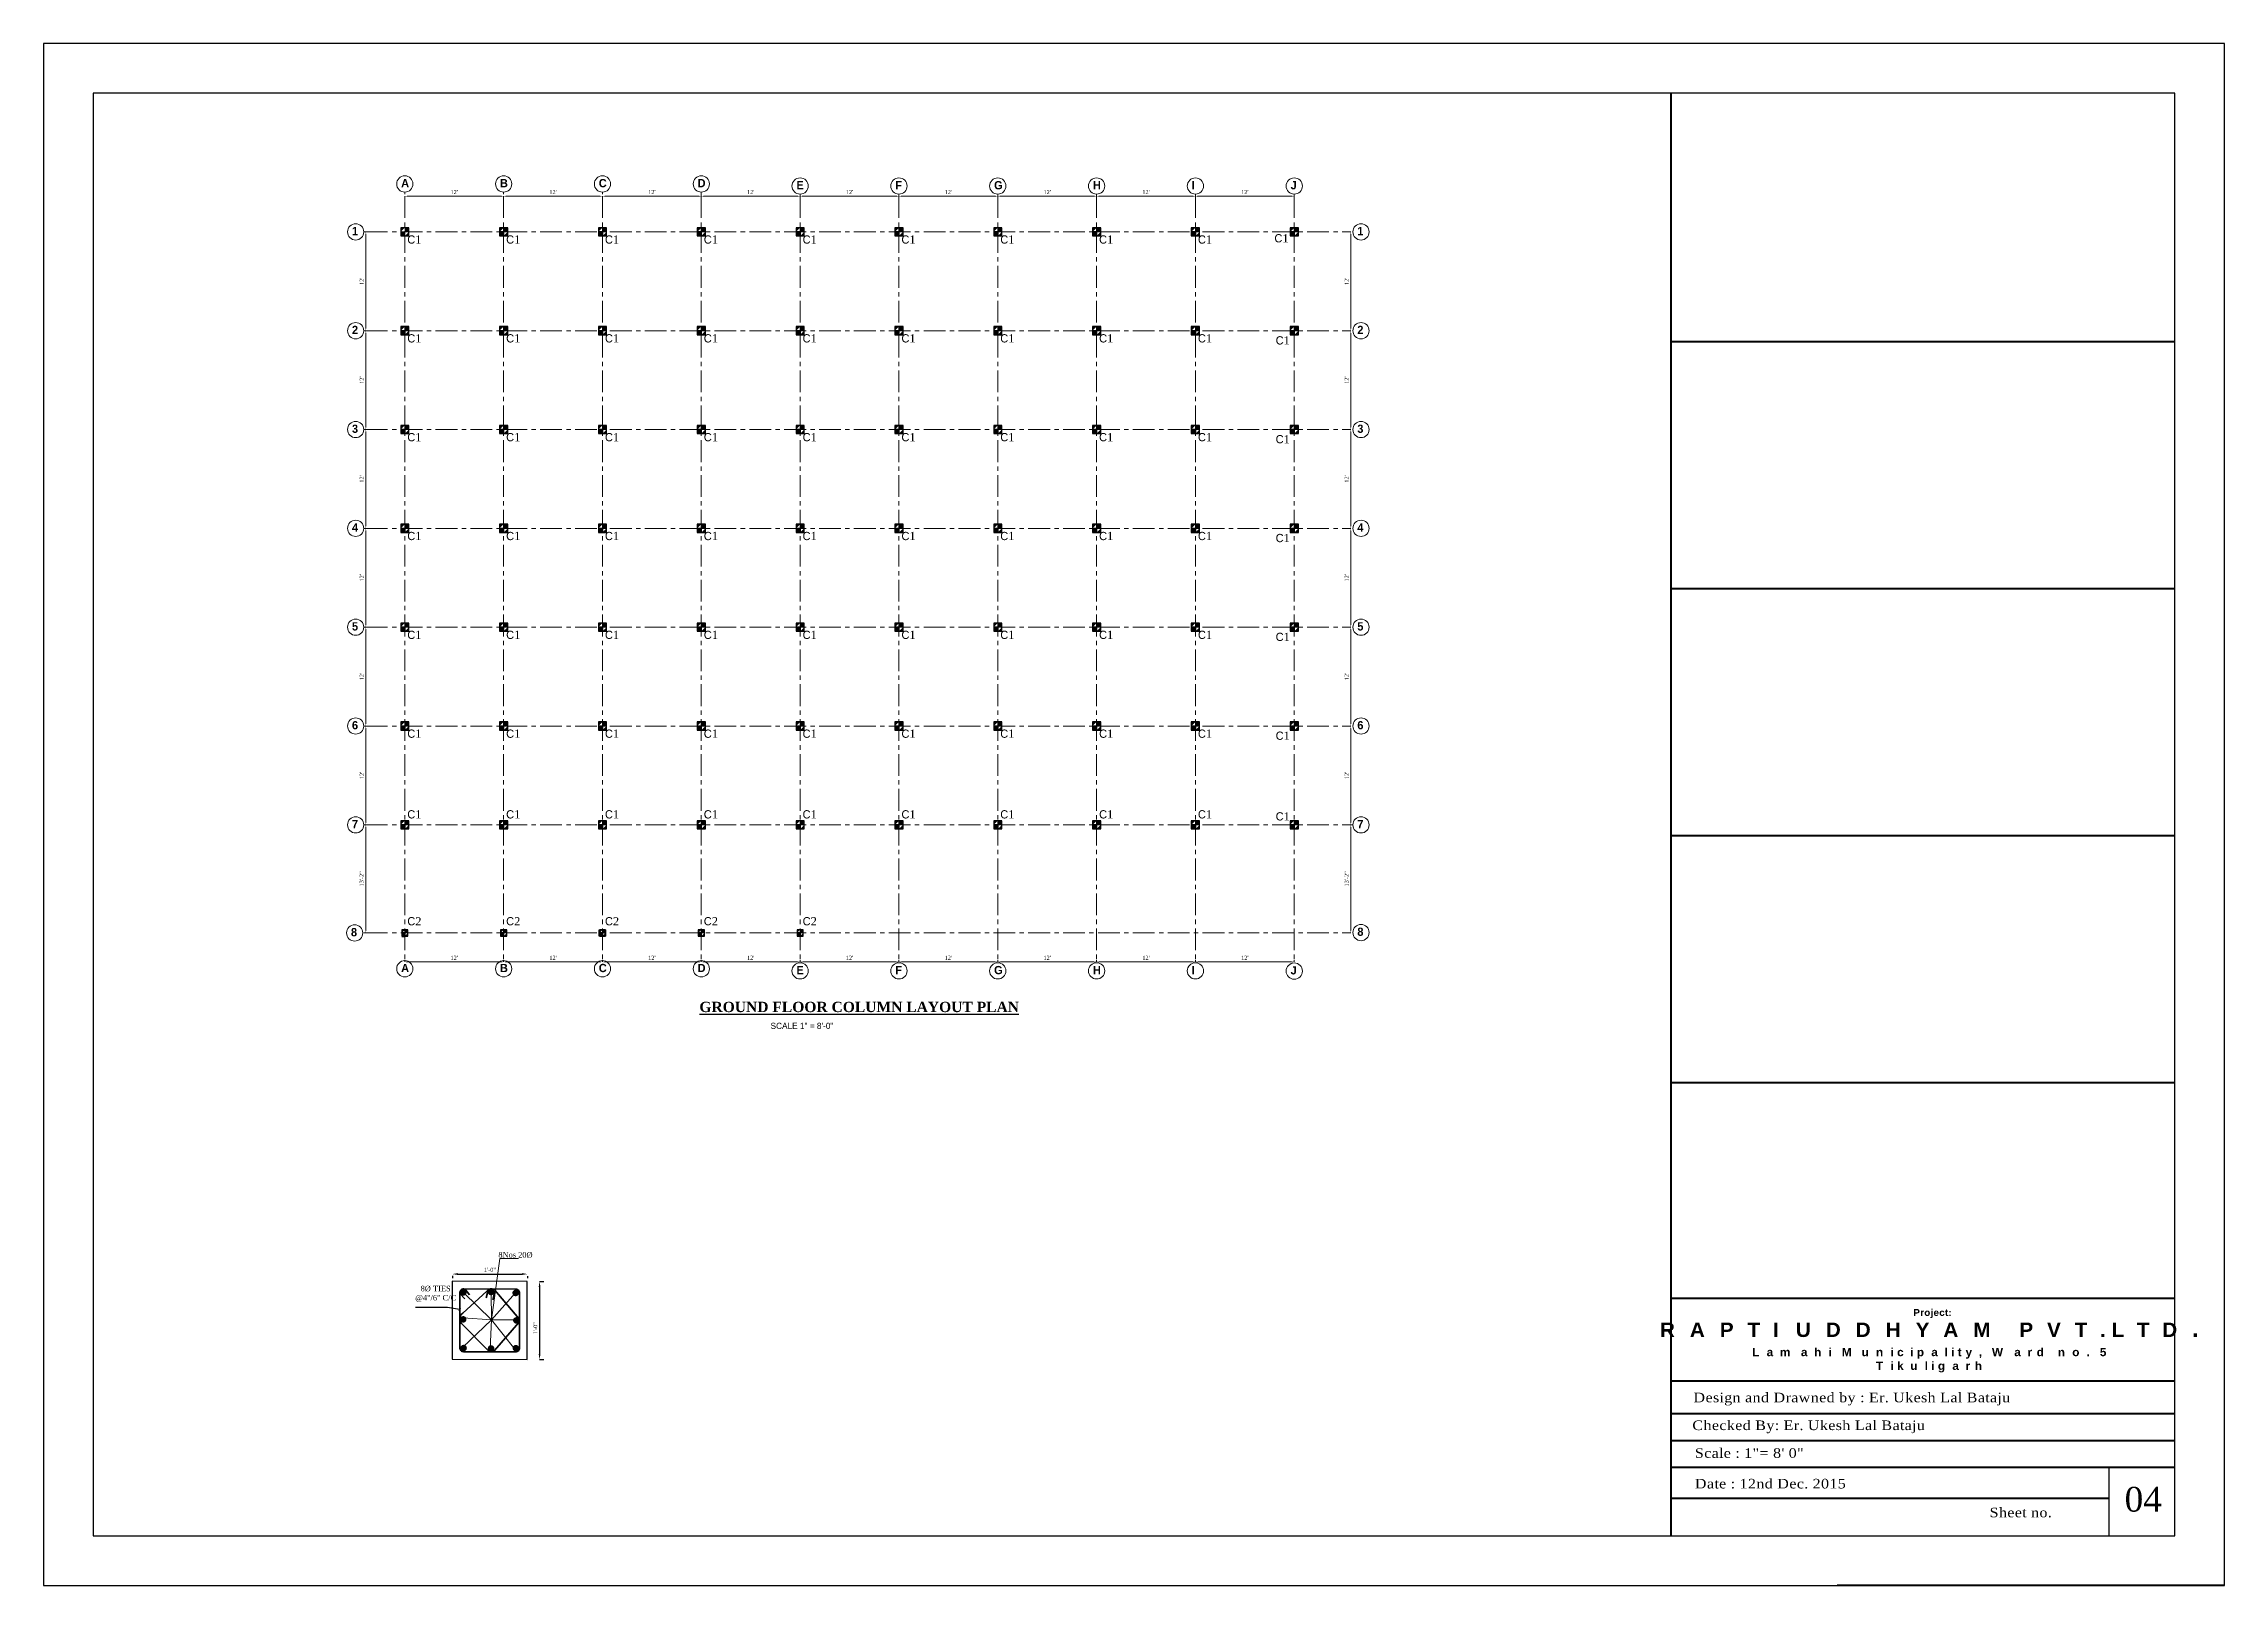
# Model space of a CAD drawing. Extents: x -2338379 to 930990, y -818978 to 106940.
# Drawn here: x 390906 to 394083, y -205212 to -202966 of the extents above; entities that cross this region are included whole.
import ezdxf

# ---------------------------------------------------------------- set-up
doc = ezdxf.new("R2010")
doc.units = 0
doc.header["$MEASUREMENT"] = 0
doc.header["$PDMODE"] = 34
doc.linetypes.add('CENTER', pattern=[50.8, 31.75, -6.35, 6.35, -6.35])
doc.layers.get('0').update_dxf_attribs({"linetype": 'CONTINUOUS', "lineweight": 30})
doc.layers.get('DEFPOINTS').update_dxf_attribs({"linetype": 'CONTINUOUS'})
for name, color, linetype, lineweight in [('Center', 11, 'CENTER', 15), ('DIM', 6, 'CONTINUOUS', 20), ('Dimension', 35, 'CONTINUOUS', 9), ('Door', 5, 'CONTINUOUS', 5), ('ope', 1, 'CONTINUOUS', 20), ('Outline', 4, 'CONTINUOUS', 9), ('rcc', 252, 'CONTINUOUS', 30), ('REIN FORCE BAR', 91, 'CONTINUOUS', 35), ('stair', 4, 'CONTINUOUS', 18), ('TEXT', 7, 'CONTINUOUS', 30), ('Text (Data)', 1, 'CONTINUOUS', 13), ('WALL', 1, 'CONTINUOUS', 40)]:
    doc.layers.add(name, color=color, linetype=linetype, lineweight=lineweight)
doc.layers.add('pillar12', color=7, linetype='CONTINUOUS')
doc.styles.get("Standard").update_dxf_attribs({"font": 'times.ttf', "height": 6})
doc.styles.add('STYLUSBT', font='stylu.ttf', dxfattribs={"height": 9})
doc.dimstyles.get("Standard").update_dxf_attribs({"dimscale": 0.5, "dimtxt": 12, "dimasz": 4, "dimexe": 6, "dimexo": 6, "dimgap": 3, "dimtad": 1, "dimdec": 1, "dimzin": 11, "dimdsep": 46, "dimlunit": 4, "dimtxsty": 'Standard', "dimblk1": 'ARCHTICK', "dimblk2": 'ARCHTICK', "dimsah": 1, "dimcen": 2.5, "dimdle": 6, "dimclrd": 6, "dimclre": 6, "dimclrt": 7, "dimazin": 0, "dimtfac": 1, "dimtdec": 1, "dimtix": 1, "dimtmove": 1, "dimatfit": 3, "dimldrblk": 'ARCHTICK', "dimfxl": 1, "dimtolj": 1, "dimtzin": 0, "dimarcsym": 0})
doc.dimstyles.new('Standard$0', dxfattribs={"dimtxt": 6, "dimasz": 4, "dimexe": 3, "dimexo": 6, "dimgap": 3, "dimtad": 1, "dimdec": 1, "dimzin": 0, "dimdsep": 46, "dimlunit": 4, "dimtxsty": 'Standard', "dimcen": 0.09, "dimclrd": 6, "dimclre": 6, "dimclrt": 7, "dimadec": 0, "dimazin": 0, "dimtfac": 1, "dimtdec": 1, "dimtix": 1, "dimtofl": 0, "dimtmove": 1, "dimatfit": 3, "dimfxl": 1, "dimtolj": 1, "dimtzin": 0, "dimlwd": 18, "dimlwe": 18, "dimarcsym": 0})

msp = doc.modelspace()

# ---------------------------------------------------------------- texts
for s, insert, char_height, width, attachment_point in [('\\pi-24,l24,t24;{\\fArial Black|b1|i0|c0|p34;\\W0.9;\\T1.05;Project:\\P\\H2.1x;\\T2;RAPTI UDDHYAM PVT.LTD\\H1.143x;.\\H0.5208x;\\O\\P\\H0.9599x;\\oLamahi Municipality, Ward no. 5\\PTikuligarh}', (393658.08, -204809.78), 10, 762.9723, 2), ('\\pi-42,l42,t42;{\\W1.1;\\T1.05;Design and Drawned by : Er. Ukesh Lal Bataju}', (393309.63, -204931.65), 14, 478.4843, 1), ('\\pi-42,l42,t42;{\\W1.1;\\T1.05;Checked By: Er. Ukesh Lal Bataju}', (393308.07, -204972.1), 14, 478.4843, 1), ('\\pi-42,l42,t42;{\\W1.1;\\T1.05;Scale : 1"= 8\' 0"}', (393311.69, -205012.57), 14, 478.4843, 1), ('\\pi-42,l42,t42;{\\W1.1;\\T1.05;Date : 12nd Dec. 2015}', (393311.69, -205057.16), 14, 478.4843, 1), ('\\pi-42,l42,t42;{\\W1.1;\\T1.05;Sheet no.}', (393741.19, -205099.19), 14, 478.4843, 1)]:
    msp.add_mtext(s, dxfattribs=dict(insert=insert, char_height=char_height, width=width, attachment_point=attachment_point))
at = {"layer": 'TEXT', "attachment_point": 1}
for s, insert, char_height, width in [('{\\fCentury Gothic|b1|i0|c0|p34;A}', (391426.55, -203163.29), 12, 451.5), ('{\\fCentury Gothic|b1|i0|c0|p34;B}', (391570.55, -203163.29), 12, 451.5), ('{\\fCentury Gothic|b1|i0|c0|p34;C}', (391714.55, -203163.29), 12, 451.5), ('{\\fCentury Gothic|b1|i0|c0|p34;D}', (391858.55, -203163.29), 12, 451.5), ('{\\fCentury Gothic|b1|i0|c0|p34;E}', (392002.55, -203166.29), 12, 451.5), ('{\\fCentury Gothic|b1|i0|c0|p34;F}', (392146.55, -203166.29), 12, 451.5), ('{\\fCentury Gothic|b1|i0|c0|p34;G}', (392290.55, -203166.29), 12, 451.5), ('{\\fCentury Gothic|b1|i0|c0|p34;H}', (392434.55, -203166.29), 12, 451.5), ('{\\fCentury Gothic|b1|i0|c0|p34;I}', (392578.55, -203166.29), 12, 451.5), ('{\\fCentury Gothic|b1|i0|c0|p34;J}', (392722.55, -203166.29), 12, 451.5), ('{\\fCentury Gothic|b1|i0|c0|p34;1}', (391354.92, -203233.11), 12, 451.5), ('{\\fCentury Gothic|b1|i0|c0|p34;1}', (392819.81, -203233.11), 12, 451.5), ('{\\fCentury Gothic|b0|i0|c0|p34;C}1', (391435.57, -203245.42), 12, 22.0563), ('{\\fCentury Gothic|b0|i0|c0|p34;C}1', (391579.57, -203245.42), 12, 22.0563), ('{\\fCentury Gothic|b0|i0|c0|p34;C}1', (391723.57, -203245.42), 12, 22.0563), ('{\\fCentury Gothic|b0|i0|c0|p34;C}1', (391867.57, -203245.42), 12, 22.0563), ('{\\fCentury Gothic|b0|i0|c0|p34;C}1', (392011.57, -203245.42), 12, 22.0563), ('{\\fCentury Gothic|b0|i0|c0|p34;C}1', (392155.57, -203245.42), 12, 22.0563), ('{\\fCentury Gothic|b0|i0|c0|p34;C}1', (392299.57, -203245.42), 12, 22.0563), ('{\\fCentury Gothic|b0|i0|c0|p34;C}1', (392443.57, -203245.42), 12, 22.0563), ('{\\fCentury Gothic|b0|i0|c0|p34;C}1', (392587.57, -203245.42), 12, 22.0563), ('{\\fCentury Gothic|b0|i0|c0|p34;C}1', (392699.03, -203243.63), 12, 22.0563), ('{\\fCentury Gothic|b1|i0|c0|p34;2}', (391354.92, -203377.11), 12, 451.5), ('{\\fCentury Gothic|b0|i0|c0|p34;C}1', (391435.57, -203389.42), 12, 22.0563), ('{\\fCentury Gothic|b0|i0|c0|p34;C}1', (391579.57, -203389.42), 12, 22.0563), ('{\\fCentury Gothic|b0|i0|c0|p34;C}1', (391723.57, -203389.42), 12, 22.0563), ('{\\fCentury Gothic|b0|i0|c0|p34;C}1', (391867.57, -203389.42), 12, 22.0563), ('{\\fCentury Gothic|b0|i0|c0|p34;C}1', (392011.57, -203389.42), 12, 22.0563), ('{\\fCentury Gothic|b0|i0|c0|p34;C}1', (392155.57, -203389.42), 12, 22.0563), ('{\\fCentury Gothic|b0|i0|c0|p34;C}1', (392299.57, -203389.42), 12, 22.0563), ('{\\fCentury Gothic|b0|i0|c0|p34;C}1', (392443.57, -203389.42), 12, 22.0563), ('{\\fCentury Gothic|b0|i0|c0|p34;C}1', (392587.57, -203389.42), 12, 22.0563), ('{\\fCentury Gothic|b0|i0|c0|p34;C}1', (392700.87, -203392.36), 12, 22.0563), ('{\\fCentury Gothic|b1|i0|c0|p34;2}', (392819.81, -203377.11), 12, 451.5), ('{\\fCentury Gothic|b1|i0|c0|p34;3}', (391354.92, -203521.11), 12, 451.5), ('{\\fCentury Gothic|b1|i0|c0|p34;3}', (392819.81, -203521.11), 12, 451.5), ('{\\fCentury Gothic|b0|i0|c0|p34;C}1', (391435.57, -203533.42), 12, 22.0563), ('{\\fCentury Gothic|b0|i0|c0|p34;C}1', (391579.57, -203533.42), 12, 22.0563), ('{\\fCentury Gothic|b0|i0|c0|p34;C}1', (391723.57, -203533.42), 12, 22.0563), ('{\\fCentury Gothic|b0|i0|c0|p34;C}1', (391867.57, -203533.42), 12, 22.0563), ('{\\fCentury Gothic|b0|i0|c0|p34;C}1', (392011.57, -203533.42), 12, 22.0563), ('{\\fCentury Gothic|b0|i0|c0|p34;C}1', (392155.57, -203533.42), 12, 22.0563), ('{\\fCentury Gothic|b0|i0|c0|p34;C}1', (392299.57, -203533.42), 12, 22.0563), ('{\\fCentury Gothic|b0|i0|c0|p34;C}1', (392443.57, -203533.42), 12, 22.0563), ('{\\fCentury Gothic|b0|i0|c0|p34;C}1', (392587.57, -203533.42), 12, 22.0563), ('{\\fCentury Gothic|b0|i0|c0|p34;C}1', (392700.87, -203536.36), 12, 22.0563), ('{\\fCentury Gothic|b1|i0|c0|p34;4}', (391354.92, -203665.11), 12, 451.5), ('{\\fCentury Gothic|b0|i0|c0|p34;C}1', (391435.57, -203677.42), 12, 22.0563), ('{\\fCentury Gothic|b0|i0|c0|p34;C}1', (391579.57, -203677.42), 12, 22.0563), ('{\\fCentury Gothic|b0|i0|c0|p34;C}1', (391723.57, -203677.42), 12, 22.0563), ('{\\fCentury Gothic|b0|i0|c0|p34;C}1', (391867.57, -203677.42), 12, 22.0563), ('{\\fCentury Gothic|b0|i0|c0|p34;C}1', (392011.57, -203677.42), 12, 22.0563), ('{\\fCentury Gothic|b0|i0|c0|p34;C}1', (392155.57, -203677.42), 12, 22.0563), ('{\\fCentury Gothic|b0|i0|c0|p34;C}1', (392299.57, -203677.42), 12, 22.0563), ('{\\fCentury Gothic|b0|i0|c0|p34;C}1', (392443.57, -203677.42), 12, 22.0563), ('{\\fCentury Gothic|b0|i0|c0|p34;C}1', (392587.57, -203677.42), 12, 22.0563), ('{\\fCentury Gothic|b0|i0|c0|p34;C}1', (392700.87, -203680.36), 12, 22.0563), ('{\\fCentury Gothic|b1|i0|c0|p34;4}', (392819.81, -203665.11), 12, 451.5), ('{\\fCentury Gothic|b1|i0|c0|p34;5}', (391354.92, -203809.11), 12, 451.5), ('{\\fCentury Gothic|b1|i0|c0|p34;5}', (392819.81, -203809.11), 12, 451.5), ('{\\fCentury Gothic|b0|i0|c0|p34;C}1', (391435.57, -203821.42), 12, 22.0563), ('{\\fCentury Gothic|b0|i0|c0|p34;C}1', (391579.57, -203821.42), 12, 22.0563), ('{\\fCentury Gothic|b0|i0|c0|p34;C}1', (391723.57, -203821.42), 12, 22.0563), ('{\\fCentury Gothic|b0|i0|c0|p34;C}1', (391867.57, -203821.42), 12, 22.0563), ('{\\fCentury Gothic|b0|i0|c0|p34;C}1', (392011.57, -203821.42), 12, 22.0563), ('{\\fCentury Gothic|b0|i0|c0|p34;C}1', (392155.57, -203821.42), 12, 22.0563), ('{\\fCentury Gothic|b0|i0|c0|p34;C}1', (392299.57, -203821.42), 12, 22.0563), ('{\\fCentury Gothic|b0|i0|c0|p34;C}1', (392443.57, -203821.42), 12, 22.0563), ('{\\fCentury Gothic|b0|i0|c0|p34;C}1', (392587.57, -203821.42), 12, 22.0563), ('{\\fCentury Gothic|b0|i0|c0|p34;C}1', (392700.87, -203824.36), 12, 22.0563), ('{\\fCentury Gothic|b1|i0|c0|p34;6}', (391354.92, -203953.11), 12, 451.5), ('{\\fCentury Gothic|b0|i0|c0|p34;C}1', (391435.57, -203965.42), 12, 22.0563), ('{\\fCentury Gothic|b0|i0|c0|p34;C}1', (391579.57, -203965.42), 12, 22.0563), ('{\\fCentury Gothic|b0|i0|c0|p34;C}1', (391723.57, -203965.42), 12, 22.0563), ('{\\fCentury Gothic|b0|i0|c0|p34;C}1', (391867.57, -203965.42), 12, 22.0563), ('{\\fCentury Gothic|b0|i0|c0|p34;C}1', (392011.57, -203965.42), 12, 22.0563), ('{\\fCentury Gothic|b0|i0|c0|p34;C}1', (392155.57, -203965.42), 12, 22.0563), ('{\\fCentury Gothic|b0|i0|c0|p34;C}1', (392299.57, -203965.42), 12, 22.0563), ('{\\fCentury Gothic|b0|i0|c0|p34;C}1', (392443.57, -203965.42), 12, 22.0563), ('{\\fCentury Gothic|b0|i0|c0|p34;C}1', (392587.57, -203965.42), 12, 22.0563), ('{\\fCentury Gothic|b0|i0|c0|p34;C}1', (392700.87, -203968.36), 12, 22.0563), ('{\\fCentury Gothic|b1|i0|c0|p34;6}', (392819.81, -203953.11), 12, 451.5), ('{\\fCentury Gothic|b1|i0|c0|p34;7}', (391354.92, -204097.11), 12, 451.5), ('{\\fCentury Gothic|b0|i0|c0|p34;C}1', (391435.57, -204082.96), 12, 22.0563), ('{\\fCentury Gothic|b0|i0|c0|p34;C}1', (391579.57, -204082.96), 12, 22.0563), ('{\\fCentury Gothic|b0|i0|c0|p34;C}1', (391723.57, -204082.96), 12, 22.0563), ('{\\fCentury Gothic|b0|i0|c0|p34;C}1', (391867.57, -204082.96), 12, 22.0563), ('{\\fCentury Gothic|b0|i0|c0|p34;C}1', (392011.57, -204082.96), 12, 22.0563), ('{\\fCentury Gothic|b0|i0|c0|p34;C}1', (392155.57, -204082.96), 12, 22.0563), ('{\\fCentury Gothic|b0|i0|c0|p34;C}1', (392299.57, -204082.96), 12, 22.0563), ('{\\fCentury Gothic|b0|i0|c0|p34;C}1', (392443.57, -204082.96), 12, 22.0563), ('{\\fCentury Gothic|b0|i0|c0|p34;C}1', (392587.57, -204082.96), 12, 22.0563), ('{\\fCentury Gothic|b0|i0|c0|p34;C}1', (392700.87, -204085.9), 12, 22.0563), ('{\\fCentury Gothic|b1|i0|c0|p34;7}', (392819.81, -204097.11), 12, 451.5), ('{\\fCentury Gothic|b1|i0|c0|p34;8}', (391353.42, -204254.61), 12, 451.5), ('{\\fCentury Gothic|b0|i0|c0|p34;C}2', (391435.57, -204238.7), 12, 22.0563), ('{\\fCentury Gothic|b0|i0|c0|p34;C}2', (391579.57, -204238.7), 12, 22.0563), ('{\\fCentury Gothic|b0|i0|c0|p34;C}2', (391723.57, -204238.7), 12, 22.0563), ('{\\fCentury Gothic|b0|i0|c0|p34;C}2', (391867.57, -204238.7), 12, 22.0563), ('{\\fCentury Gothic|b0|i0|c0|p34;C}2', (392011.65, -204238.7), 12, 22.0563), ('{\\fCentury Gothic|b1|i0|c0|p34;8}', (392819.81, -204254.03), 12, 451.5), ('{\\fCentury Gothic|b1|i0|c0|p34;A}', (391426.55, -204306.85), 12, 451.5), ('{\\fCentury Gothic|b1|i0|c0|p34;B}', (391570.55, -204306.85), 12, 451.5), ('{\\fCentury Gothic|b1|i0|c0|p34;C}', (391714.55, -204306.85), 12, 451.5), ('{\\fCentury Gothic|b1|i0|c0|p34;D}', (391858.55, -204306.85), 12, 451.5), ('{\\fCentury Gothic|b1|i0|c0|p34;E}', (392002.55, -204309.85), 12, 451.5), ('{\\fCentury Gothic|b1|i0|c0|p34;F}', (392146.55, -204309.85), 12, 451.5), ('{\\fCentury Gothic|b1|i0|c0|p34;G}', (392290.55, -204309.85), 12, 451.5), ('{\\fCentury Gothic|b1|i0|c0|p34;H}', (392434.55, -204309.85), 12, 451.5), ('{\\fCentury Gothic|b1|i0|c0|p34;I}', (392578.55, -204309.85), 12, 451.5), ('{\\fCentury Gothic|b1|i0|c0|p34;J}', (392722.55, -204310.22), 12, 451.5), ('\\pt105;{\\fRomantic|b1|i0|c2|p2;\\LGROUND FLOOR COLUMN LAYOUT PLAN}', (391861.14, -204362.06), 15, 669)]:
    msp.add_mtext(s, dxfattribs=dict(at, insert=insert, char_height=char_height, width=width))
at = {"layer": 'TEXT', "ltscale": 20, "insert": (391964.86, -204392.66), "char_height": 9, "width": 245.5296, "attachment_point": 1, "style": 'STYLUSBT'}
msp.add_mtext('SCALE 1" = 8\'-0"', dxfattribs=at)
at = {"layer": 'Text (Data)', "lineweight": 80, "insert": (393937.85, -205068.92), "char_height": 36, "width": 54.6723, "attachment_point": 1}
msp.add_mtext('04', dxfattribs=at)
at = {"layer": 'WALL', "color": 7, "char_height": 8, "attachment_point": 5}
for s, insert in [('8Nos 20%%C ', (391593.18, -204730.96)), ('8%%c TIES \\P@4"/6" C/C', (391476.86, -204787.69))]:
    msp.add_mtext(s, dxfattribs=dict(at, insert=insert))

# ---------------------------------------------------------------- blocks, each defined once
blk = doc.blocks.new('pill12')
h = blk.add_hatch(color=5)
h.paths.add_polyline_path([(-6, -6), (6, -6), (6, 6), (-6, 6)], flags=17)
edge = h.paths.add_edge_path(flags=17)
edge.add_line((6, 0), (-6, 0))
edge.add_line((0, 6), (0, -6))
for p, q in [((6, 0), (-6, 0)), ((0, 6), (0, -6))]:
    blk.add_line(p, q)
blk.add_lwpolyline([(-6, -6), (6, -6), (6, 6), (-6, 6)], close=True)
blk = doc.blocks.new('*D154')
at = {"layer": 'DEFPOINTS', "color": 0, "lineweight": 30, "transparency": 16777216}
for p in [(391431.9, -203188.3), (391575.9, -203188.3), (391575.9, -203188.3)]:
    blk.add_point(p, dxfattribs=at)
at = {"layer": 'DIM', "color": 6, "lineweight": 18, "transparency": 16777216}
for p, q in [((391431.9, -203182.3), (391431.9, -203185.3)), ((391435.9, -203188.3), (391571.9, -203188.3)), ((391575.9, -203182.3), (391575.9, -203185.3))]:
    blk.add_line(p, q, dxfattribs=at)
at = {"layer": 'DIM', "color": 6, "lineweight": 30, "transparency": 16777216}
for points in [[(391435.9, -203187.6), (391435.9, -203189), (391431.9, -203188.3)], [(391571.9, -203187.6), (391571.9, -203189), (391575.9, -203188.3)]]:
    blk.add_solid(points, dxfattribs=at)
at = {"layer": 'DIM', "color": 7, "transparency": 16777216, "insert": (391503.9, -203182.3), "char_height": 6, "attachment_point": 5}
blk.add_mtext("\\A1;12'", dxfattribs=at)
blk = doc.blocks.new('*D155')
at = {"layer": 'DEFPOINTS', "color": 0, "lineweight": 30, "transparency": 16777216}
for p in [(391575.9, -203188.3), (391719.9, -203188.3), (391719.9, -203188.3)]:
    blk.add_point(p, dxfattribs=at)
at = {"layer": 'DIM', "color": 6, "lineweight": 18, "transparency": 16777216}
for p, q in [((391575.9, -203182.3), (391575.9, -203185.3)), ((391579.9, -203188.3), (391715.9, -203188.3)), ((391719.9, -203182.3), (391719.9, -203185.3))]:
    blk.add_line(p, q, dxfattribs=at)
at = {"layer": 'DIM', "color": 6, "lineweight": 30, "transparency": 16777216}
for points in [[(391579.9, -203187.6), (391579.9, -203189), (391575.9, -203188.3)], [(391715.9, -203187.6), (391715.9, -203189), (391719.9, -203188.3)]]:
    blk.add_solid(points, dxfattribs=at)
at = {"layer": 'DIM', "color": 7, "transparency": 16777216, "insert": (391647.9, -203182.3), "char_height": 6, "attachment_point": 5}
blk.add_mtext("\\A1;12'", dxfattribs=at)
blk = doc.blocks.new('*D156')
at = {"layer": 'DEFPOINTS', "color": 0, "lineweight": 30, "transparency": 16777216}
for p in [(391719.9, -203188.3), (391863.9, -203188.3), (391863.9, -203188.3)]:
    blk.add_point(p, dxfattribs=at)
at = {"layer": 'DIM', "color": 6, "lineweight": 18, "transparency": 16777216}
for p, q in [((391719.9, -203182.3), (391719.9, -203185.3)), ((391723.9, -203188.3), (391859.9, -203188.3)), ((391863.9, -203182.3), (391863.9, -203185.3))]:
    blk.add_line(p, q, dxfattribs=at)
at = {"layer": 'DIM', "color": 6, "lineweight": 30, "transparency": 16777216}
for points in [[(391723.9, -203187.6), (391723.9, -203189), (391719.9, -203188.3)], [(391859.9, -203187.6), (391859.9, -203189), (391863.9, -203188.3)]]:
    blk.add_solid(points, dxfattribs=at)
at = {"layer": 'DIM', "color": 7, "transparency": 16777216, "insert": (391791.9, -203182.3), "char_height": 6, "attachment_point": 5}
blk.add_mtext("\\A1;12'", dxfattribs=at)
blk = doc.blocks.new('*D157')
at = {"color": 6, "lineweight": 18, "transparency": 16777216}
for p, q in [((391863.9, -203188.3), (391863.9, -203185.3)), ((391867.9, -203188.3), (392003.9, -203188.3)), ((392007.9, -203188.3), (392007.9, -203185.3))]:
    blk.add_line(p, q, dxfattribs=at)
at = {"color": 6, "lineweight": 30, "transparency": 16777216}
for points in [[(391867.9, -203187.6), (391867.9, -203189), (391863.9, -203188.3)], [(392003.9, -203187.6), (392003.9, -203189), (392007.9, -203188.3)]]:
    blk.add_solid(points, dxfattribs=at)
at = {"layer": 'DEFPOINTS', "color": 0, "lineweight": 30, "transparency": 16777216}
for p in [(391863.9, -203188.3), (392007.9, -203188.3), (392007.9, -203188.3)]:
    blk.add_point(p, dxfattribs=at)
at = {"color": 7, "lineweight": 30, "transparency": 16777216, "insert": (391935.9, -203182.3), "char_height": 6, "attachment_point": 5}
blk.add_mtext("\\A1;12'", dxfattribs=at)
blk = doc.blocks.new('*D158')
at = {"color": 6, "lineweight": 18, "transparency": 16777216}
for p, q in [((392007.9, -203188.3), (392007.9, -203185.3)), ((392011.9, -203188.3), (392147.9, -203188.3)), ((392151.9, -203188.3), (392151.9, -203185.3))]:
    blk.add_line(p, q, dxfattribs=at)
at = {"color": 6, "lineweight": 30, "transparency": 16777216}
for points in [[(392011.9, -203187.6), (392011.9, -203189), (392007.9, -203188.3)], [(392147.9, -203187.6), (392147.9, -203189), (392151.9, -203188.3)]]:
    blk.add_solid(points, dxfattribs=at)
at = {"layer": 'DEFPOINTS', "color": 0, "lineweight": 30, "transparency": 16777216}
for p in [(392007.9, -203188.3), (392151.9, -203188.3), (392151.9, -203188.3)]:
    blk.add_point(p, dxfattribs=at)
at = {"color": 7, "lineweight": 30, "transparency": 16777216, "insert": (392079.9, -203182.3), "char_height": 6, "attachment_point": 5}
blk.add_mtext("\\A1;12'", dxfattribs=at)
blk = doc.blocks.new('*D159')
at = {"color": 6, "lineweight": 18, "transparency": 16777216}
for p, q in [((392151.9, -203188.3), (392151.9, -203185.3)), ((392155.9, -203188.3), (392291.9, -203188.3)), ((392295.9, -203188.3), (392295.9, -203185.3))]:
    blk.add_line(p, q, dxfattribs=at)
at = {"color": 6, "lineweight": 30, "transparency": 16777216}
for points in [[(392155.9, -203187.6), (392155.9, -203189), (392151.9, -203188.3)], [(392291.9, -203187.6), (392291.9, -203189), (392295.9, -203188.3)]]:
    blk.add_solid(points, dxfattribs=at)
at = {"layer": 'DEFPOINTS', "color": 0, "lineweight": 30, "transparency": 16777216}
for p in [(392151.9, -203188.3), (392295.9, -203188.3), (392295.9, -203188.3)]:
    blk.add_point(p, dxfattribs=at)
at = {"color": 7, "lineweight": 30, "transparency": 16777216, "insert": (392223.9, -203182.3), "char_height": 6, "attachment_point": 5}
blk.add_mtext("\\A1;12'", dxfattribs=at)
blk = doc.blocks.new('*D160')
at = {"color": 6, "lineweight": 18, "transparency": 16777216}
for p, q in [((392295.9, -203188.3), (392295.9, -203185.3)), ((392299.9, -203188.3), (392435.9, -203188.3)), ((392439.9, -203188.3), (392439.9, -203185.3))]:
    blk.add_line(p, q, dxfattribs=at)
at = {"color": 6, "lineweight": 30, "transparency": 16777216}
for points in [[(392299.9, -203187.6), (392299.9, -203189), (392295.9, -203188.3)], [(392435.9, -203187.6), (392435.9, -203189), (392439.9, -203188.3)]]:
    blk.add_solid(points, dxfattribs=at)
at = {"layer": 'DEFPOINTS', "color": 0, "lineweight": 30, "transparency": 16777216}
for p in [(392295.9, -203188.3), (392439.9, -203188.3), (392439.9, -203188.3)]:
    blk.add_point(p, dxfattribs=at)
at = {"color": 7, "lineweight": 30, "transparency": 16777216, "insert": (392367.9, -203182.3), "char_height": 6, "attachment_point": 5}
blk.add_mtext("\\A1;12'", dxfattribs=at)
blk = doc.blocks.new('*D161')
at = {"color": 6, "lineweight": 18, "transparency": 16777216}
for p, q in [((392439.9, -203188.3), (392439.9, -203185.3)), ((392443.9, -203188.3), (392579.9, -203188.3)), ((392583.9, -203188.3), (392583.9, -203185.3))]:
    blk.add_line(p, q, dxfattribs=at)
at = {"color": 6, "lineweight": 30, "transparency": 16777216}
for points in [[(392443.9, -203187.6), (392443.9, -203189), (392439.9, -203188.3)], [(392579.9, -203187.6), (392579.9, -203189), (392583.9, -203188.3)]]:
    blk.add_solid(points, dxfattribs=at)
at = {"layer": 'DEFPOINTS', "color": 0, "lineweight": 30, "transparency": 16777216}
for p in [(392439.9, -203188.3), (392583.9, -203188.3), (392583.9, -203189)]:
    blk.add_point(p, dxfattribs=at)
at = {"color": 7, "lineweight": 30, "transparency": 16777216, "insert": (392511.9, -203182.3), "char_height": 6, "attachment_point": 5}
blk.add_mtext("\\A1;12'", dxfattribs=at)
blk = doc.blocks.new('*D162')
at = {"color": 6, "lineweight": 18, "transparency": 16777216}
for p, q in [((392583.9, -203188.3), (392583.9, -203185.3)), ((392587.9, -203188.3), (392723.9, -203188.3)), ((392727.9, -203188.3), (392727.9, -203185.3))]:
    blk.add_line(p, q, dxfattribs=at)
at = {"color": 6, "lineweight": 30, "transparency": 16777216}
for points in [[(392587.9, -203187.6), (392587.9, -203189), (392583.9, -203188.3)], [(392723.9, -203187.6), (392723.9, -203189), (392727.9, -203188.3)]]:
    blk.add_solid(points, dxfattribs=at)
at = {"layer": 'DEFPOINTS', "color": 0, "lineweight": 30, "transparency": 16777216}
for p in [(392583.9, -203189), (392727.9, -203188.3), (392727.9, -203188.3)]:
    blk.add_point(p, dxfattribs=at)
at = {"color": 7, "lineweight": 30, "transparency": 16777216, "insert": (392655.9, -203182.3), "char_height": 6, "attachment_point": 5}
blk.add_mtext("\\A1;12'", dxfattribs=at)
blk = doc.blocks.new('*D163')
at = {"color": 6, "lineweight": 18, "transparency": 16777216}
for p, q in [((391375.2, -203240.3), (391372.2, -203240.3)), ((391375.2, -203244.3), (391375.2, -203380.3)), ((391375.2, -203384.3), (391372.2, -203384.3))]:
    blk.add_line(p, q, dxfattribs=at)
at = {"color": 6, "lineweight": 30, "transparency": 16777216}
for points in [[(391374.5, -203244.3), (391375.8, -203244.3), (391375.2, -203240.3)], [(391374.5, -203380.3), (391375.8, -203380.3), (391375.2, -203384.3)]]:
    blk.add_solid(points, dxfattribs=at)
at = {"layer": 'DEFPOINTS', "color": 0, "lineweight": 30, "transparency": 16777216}
for p in [(391375.2, -203240.3), (391375.2, -203384.3), (391375.2, -203384.3)]:
    blk.add_point(p, dxfattribs=at)
at = {"color": 7, "lineweight": 30, "transparency": 16777216, "insert": (391369.2, -203312.3), "char_height": 6, "attachment_point": 5, "rotation": 90}
blk.add_mtext("\\A1;12'", dxfattribs=at)
blk = doc.blocks.new('*D164')
at = {"color": 6, "lineweight": 18, "transparency": 16777216}
for p, q in [((391375.2, -203384.3), (391372.2, -203384.3)), ((391375.2, -203388.3), (391375.2, -203524.3)), ((391375.2, -203528.3), (391372.2, -203528.3))]:
    blk.add_line(p, q, dxfattribs=at)
at = {"color": 6, "lineweight": 30, "transparency": 16777216}
for points in [[(391374.5, -203388.3), (391375.8, -203388.3), (391375.2, -203384.3)], [(391374.5, -203524.3), (391375.8, -203524.3), (391375.2, -203528.3)]]:
    blk.add_solid(points, dxfattribs=at)
at = {"layer": 'DEFPOINTS', "color": 0, "lineweight": 30, "transparency": 16777216}
for p in [(391375.2, -203384.3), (391375.2, -203528.3), (391375.2, -203528.3)]:
    blk.add_point(p, dxfattribs=at)
at = {"color": 7, "lineweight": 30, "transparency": 16777216, "insert": (391369.2, -203456.3), "char_height": 6, "attachment_point": 5, "rotation": 90}
blk.add_mtext("\\A1;12'", dxfattribs=at)
blk = doc.blocks.new('*D165')
at = {"color": 6, "lineweight": 18, "transparency": 16777216}
for p, q in [((391375.2, -203528.3), (391372.2, -203528.3)), ((391375.2, -203532.3), (391375.2, -203668.3)), ((391375.2, -203672.3), (391372.2, -203672.3))]:
    blk.add_line(p, q, dxfattribs=at)
at = {"color": 6, "lineweight": 30, "transparency": 16777216}
for points in [[(391374.5, -203532.3), (391375.8, -203532.3), (391375.2, -203528.3)], [(391374.5, -203668.3), (391375.8, -203668.3), (391375.2, -203672.3)]]:
    blk.add_solid(points, dxfattribs=at)
at = {"layer": 'DEFPOINTS', "color": 0, "lineweight": 30, "transparency": 16777216}
for p in [(391375.2, -203528.3), (391375.2, -203672.3), (391375.2, -203672.3)]:
    blk.add_point(p, dxfattribs=at)
at = {"color": 7, "lineweight": 30, "transparency": 16777216, "insert": (391369.2, -203600.3), "char_height": 6, "attachment_point": 5, "rotation": 90}
blk.add_mtext("\\A1;12'", dxfattribs=at)
blk = doc.blocks.new('*D166')
at = {"color": 6, "lineweight": 18, "transparency": 16777216}
for p, q in [((391375.2, -203672.3), (391372.2, -203672.3)), ((391375.2, -203676.3), (391375.2, -203812.3)), ((391375.2, -203816.3), (391372.2, -203816.3))]:
    blk.add_line(p, q, dxfattribs=at)
at = {"color": 6, "lineweight": 30, "transparency": 16777216}
for points in [[(391374.5, -203676.3), (391375.8, -203676.3), (391375.2, -203672.3)], [(391374.5, -203812.3), (391375.8, -203812.3), (391375.2, -203816.3)]]:
    blk.add_solid(points, dxfattribs=at)
at = {"layer": 'DEFPOINTS', "color": 0, "lineweight": 30, "transparency": 16777216}
for p in [(391375.2, -203672.3), (391375.2, -203816.3), (391375.2, -203816.3)]:
    blk.add_point(p, dxfattribs=at)
at = {"color": 7, "lineweight": 30, "transparency": 16777216, "insert": (391369.2, -203744.3), "char_height": 6, "attachment_point": 5, "rotation": 90}
blk.add_mtext("\\A1;12'", dxfattribs=at)
blk = doc.blocks.new('*D167')
at = {"color": 6, "lineweight": 18, "transparency": 16777216}
for p, q in [((391375.2, -203816.3), (391372.2, -203816.3)), ((391375.2, -203820.3), (391375.2, -203956.3)), ((391375.2, -203960.3), (391372.2, -203960.3))]:
    blk.add_line(p, q, dxfattribs=at)
at = {"color": 6, "lineweight": 30, "transparency": 16777216}
for points in [[(391374.5, -203820.3), (391375.8, -203820.3), (391375.2, -203816.3)], [(391374.5, -203956.3), (391375.8, -203956.3), (391375.2, -203960.3)]]:
    blk.add_solid(points, dxfattribs=at)
at = {"layer": 'DEFPOINTS', "color": 0, "lineweight": 30, "transparency": 16777216}
for p in [(391375.2, -203816.3), (391375.2, -203960.3), (391375.2, -203960.3)]:
    blk.add_point(p, dxfattribs=at)
at = {"color": 7, "lineweight": 30, "transparency": 16777216, "insert": (391369.2, -203888.3), "char_height": 6, "attachment_point": 5, "rotation": 90}
blk.add_mtext("\\A1;12'", dxfattribs=at)
blk = doc.blocks.new('*D168')
at = {"color": 6, "lineweight": 18, "transparency": 16777216}
for p, q in [((391375.2, -203960.3), (391372.2, -203960.3)), ((391375.2, -203964.3), (391375.2, -204100.3)), ((391375.2, -204104.3), (391372.2, -204104.3))]:
    blk.add_line(p, q, dxfattribs=at)
at = {"color": 6, "lineweight": 30, "transparency": 16777216}
for points in [[(391374.5, -203964.3), (391375.8, -203964.3), (391375.2, -203960.3)], [(391374.5, -204100.3), (391375.8, -204100.3), (391375.2, -204104.3)]]:
    blk.add_solid(points, dxfattribs=at)
at = {"layer": 'DEFPOINTS', "color": 0, "lineweight": 30, "transparency": 16777216}
for p in [(391375.2, -203960.3), (391375.2, -204104.3), (391375.2, -204104.3)]:
    blk.add_point(p, dxfattribs=at)
at = {"color": 7, "lineweight": 30, "transparency": 16777216, "insert": (391369.2, -204032.3), "char_height": 6, "attachment_point": 5, "rotation": 90}
blk.add_mtext("\\A1;12'", dxfattribs=at)
blk = doc.blocks.new('*D169')
at = {"color": 6, "lineweight": 18, "transparency": 16777216}
for p, q in [((391431.9, -204304), (391431.9, -204301)), ((391435.9, -204304), (391571.9, -204304)), ((391575.9, -204304), (391575.9, -204301))]:
    blk.add_line(p, q, dxfattribs=at)
at = {"color": 6, "lineweight": 30, "transparency": 16777216}
for points in [[(391435.9, -204303.3), (391435.9, -204304.7), (391431.9, -204304)], [(391571.9, -204303.3), (391571.9, -204304.7), (391575.9, -204304)]]:
    blk.add_solid(points, dxfattribs=at)
at = {"layer": 'DEFPOINTS', "color": 0, "lineweight": 30, "transparency": 16777216}
for p in [(391431.9, -204304), (391575.9, -204304), (391575.9, -204304)]:
    blk.add_point(p, dxfattribs=at)
at = {"color": 7, "lineweight": 30, "transparency": 16777216, "insert": (391503.9, -204298), "char_height": 6, "attachment_point": 5}
blk.add_mtext("\\A1;12'", dxfattribs=at)
blk = doc.blocks.new('*D170')
at = {"color": 6, "lineweight": 18, "transparency": 16777216}
for p, q in [((391575.9, -204304), (391575.9, -204301)), ((391579.9, -204304), (391715.9, -204304)), ((391719.9, -204304), (391719.9, -204301))]:
    blk.add_line(p, q, dxfattribs=at)
at = {"color": 6, "lineweight": 30, "transparency": 16777216}
for points in [[(391579.9, -204303.3), (391579.9, -204304.7), (391575.9, -204304)], [(391715.9, -204303.3), (391715.9, -204304.7), (391719.9, -204304)]]:
    blk.add_solid(points, dxfattribs=at)
at = {"layer": 'DEFPOINTS', "color": 0, "lineweight": 30, "transparency": 16777216}
for p in [(391575.9, -204304), (391719.9, -204304), (391719.9, -204304)]:
    blk.add_point(p, dxfattribs=at)
at = {"color": 7, "lineweight": 30, "transparency": 16777216, "insert": (391647.9, -204298), "char_height": 6, "attachment_point": 5}
blk.add_mtext("\\A1;12'", dxfattribs=at)
blk = doc.blocks.new('*D171')
at = {"color": 6, "lineweight": 18, "transparency": 16777216}
for p, q in [((391719.9, -204304), (391719.9, -204301)), ((391723.9, -204304), (391859.9, -204304)), ((391863.9, -204304), (391863.9, -204301))]:
    blk.add_line(p, q, dxfattribs=at)
at = {"color": 6, "lineweight": 30, "transparency": 16777216}
for points in [[(391723.9, -204303.3), (391723.9, -204304.7), (391719.9, -204304)], [(391859.9, -204303.3), (391859.9, -204304.7), (391863.9, -204304)]]:
    blk.add_solid(points, dxfattribs=at)
at = {"layer": 'DEFPOINTS', "color": 0, "lineweight": 30, "transparency": 16777216}
for p in [(391719.9, -204304), (391863.9, -204304), (391863.9, -204304)]:
    blk.add_point(p, dxfattribs=at)
at = {"color": 7, "lineweight": 30, "transparency": 16777216, "insert": (391791.9, -204298), "char_height": 6, "attachment_point": 5}
blk.add_mtext("\\A1;12'", dxfattribs=at)
blk = doc.blocks.new('*D172')
at = {"color": 6, "lineweight": 18, "transparency": 16777216}
for p, q in [((391863.9, -204304), (391863.9, -204301)), ((391867.9, -204304), (392003.9, -204304)), ((392007.9, -204304), (392007.9, -204301))]:
    blk.add_line(p, q, dxfattribs=at)
at = {"color": 6, "lineweight": 30, "transparency": 16777216}
for points in [[(391867.9, -204303.3), (391867.9, -204304.7), (391863.9, -204304)], [(392003.9, -204303.3), (392003.9, -204304.7), (392007.9, -204304)]]:
    blk.add_solid(points, dxfattribs=at)
at = {"layer": 'DEFPOINTS', "color": 0, "lineweight": 30, "transparency": 16777216}
for p in [(391863.9, -204304), (392007.9, -204304), (392007.9, -204304)]:
    blk.add_point(p, dxfattribs=at)
at = {"color": 7, "lineweight": 30, "transparency": 16777216, "insert": (391935.9, -204298), "char_height": 6, "attachment_point": 5}
blk.add_mtext("\\A1;12'", dxfattribs=at)
blk = doc.blocks.new('*D173')
at = {"color": 6, "lineweight": 18, "transparency": 16777216}
for p, q in [((392007.9, -204304), (392007.9, -204301)), ((392011.9, -204304), (392147.9, -204304)), ((392151.9, -204304), (392151.9, -204301))]:
    blk.add_line(p, q, dxfattribs=at)
at = {"color": 6, "lineweight": 30, "transparency": 16777216}
for points in [[(392011.9, -204303.3), (392011.9, -204304.7), (392007.9, -204304)], [(392147.9, -204303.3), (392147.9, -204304.7), (392151.9, -204304)]]:
    blk.add_solid(points, dxfattribs=at)
at = {"layer": 'DEFPOINTS', "color": 0, "lineweight": 30, "transparency": 16777216}
for p in [(392007.9, -204304), (392151.9, -204304), (392151.9, -204304)]:
    blk.add_point(p, dxfattribs=at)
at = {"color": 7, "lineweight": 30, "transparency": 16777216, "insert": (392079.9, -204298), "char_height": 6, "attachment_point": 5}
blk.add_mtext("\\A1;12'", dxfattribs=at)
blk = doc.blocks.new('*D174')
at = {"color": 6, "lineweight": 18, "transparency": 16777216}
for p, q in [((392151.9, -204304), (392151.9, -204301)), ((392155.9, -204304), (392291.9, -204304)), ((392295.9, -204304), (392295.9, -204301))]:
    blk.add_line(p, q, dxfattribs=at)
at = {"color": 6, "lineweight": 30, "transparency": 16777216}
for points in [[(392155.9, -204303.3), (392155.9, -204304.7), (392151.9, -204304)], [(392291.9, -204303.3), (392291.9, -204304.7), (392295.9, -204304)]]:
    blk.add_solid(points, dxfattribs=at)
at = {"layer": 'DEFPOINTS', "color": 0, "lineweight": 30, "transparency": 16777216}
for p in [(392151.9, -204304), (392295.9, -204304), (392295.9, -204304)]:
    blk.add_point(p, dxfattribs=at)
at = {"color": 7, "lineweight": 30, "transparency": 16777216, "insert": (392223.9, -204298), "char_height": 6, "attachment_point": 5}
blk.add_mtext("\\A1;12'", dxfattribs=at)
blk = doc.blocks.new('*D175')
at = {"color": 6, "lineweight": 18, "transparency": 16777216}
for p, q in [((392295.9, -204304), (392295.9, -204301)), ((392299.9, -204304), (392435.9, -204304)), ((392439.9, -204304), (392439.9, -204301))]:
    blk.add_line(p, q, dxfattribs=at)
at = {"color": 6, "lineweight": 30, "transparency": 16777216}
for points in [[(392299.9, -204303.3), (392299.9, -204304.7), (392295.9, -204304)], [(392435.9, -204303.3), (392435.9, -204304.7), (392439.9, -204304)]]:
    blk.add_solid(points, dxfattribs=at)
at = {"layer": 'DEFPOINTS', "color": 0, "lineweight": 30, "transparency": 16777216}
for p in [(392295.9, -204304), (392439.9, -204304), (392439.9, -204304)]:
    blk.add_point(p, dxfattribs=at)
at = {"color": 7, "lineweight": 30, "transparency": 16777216, "insert": (392367.9, -204298), "char_height": 6, "attachment_point": 5}
blk.add_mtext("\\A1;12'", dxfattribs=at)
blk = doc.blocks.new('*D176')
at = {"color": 6, "lineweight": 18, "transparency": 16777216}
for p, q in [((392439.9, -204304), (392439.9, -204301)), ((392443.9, -204304), (392579.9, -204304)), ((392583.9, -204304), (392583.9, -204301))]:
    blk.add_line(p, q, dxfattribs=at)
at = {"color": 6, "lineweight": 30, "transparency": 16777216}
for points in [[(392443.9, -204303.3), (392443.9, -204304.7), (392439.9, -204304)], [(392579.9, -204303.3), (392579.9, -204304.7), (392583.9, -204304)]]:
    blk.add_solid(points, dxfattribs=at)
at = {"layer": 'DEFPOINTS', "color": 0, "lineweight": 30, "transparency": 16777216}
for p in [(392439.9, -204304), (392583.9, -204304), (392583.9, -204304)]:
    blk.add_point(p, dxfattribs=at)
at = {"color": 7, "lineweight": 30, "transparency": 16777216, "insert": (392511.9, -204298), "char_height": 6, "attachment_point": 5}
blk.add_mtext("\\A1;12'", dxfattribs=at)
blk = doc.blocks.new('*D177')
at = {"color": 6, "lineweight": 18, "transparency": 16777216}
for p, q in [((392583.9, -204304), (392583.9, -204301)), ((392587.9, -204304), (392723.9, -204304)), ((392727.9, -204304), (392727.9, -204301))]:
    blk.add_line(p, q, dxfattribs=at)
at = {"color": 6, "lineweight": 30, "transparency": 16777216}
for points in [[(392587.9, -204303.3), (392587.9, -204304.7), (392583.9, -204304)], [(392723.9, -204303.3), (392723.9, -204304.7), (392727.9, -204304)]]:
    blk.add_solid(points, dxfattribs=at)
at = {"layer": 'DEFPOINTS', "color": 0, "lineweight": 30, "transparency": 16777216}
for p in [(392583.9, -204304), (392727.9, -204304), (392727.9, -204304)]:
    blk.add_point(p, dxfattribs=at)
at = {"color": 7, "lineweight": 30, "transparency": 16777216, "insert": (392655.9, -204298), "char_height": 6, "attachment_point": 5}
blk.add_mtext("\\A1;12'", dxfattribs=at)
blk = doc.blocks.new('*D178')
at = {"color": 6, "lineweight": 18, "transparency": 16777216}
for p, q in [((392810.3, -203240.3), (392807.3, -203240.3)), ((392810.3, -203244.3), (392810.3, -203380.3)), ((392810.3, -203384.3), (392807.3, -203384.3))]:
    blk.add_line(p, q, dxfattribs=at)
at = {"color": 6, "lineweight": 30, "transparency": 16777216}
for points in [[(392809.7, -203244.3), (392811, -203244.3), (392810.3, -203240.3)], [(392809.7, -203380.3), (392811, -203380.3), (392810.3, -203384.3)]]:
    blk.add_solid(points, dxfattribs=at)
at = {"layer": 'DEFPOINTS', "color": 0, "lineweight": 30, "transparency": 16777216}
for p in [(392810.3, -203240.3), (392810.3, -203384.3), (392810.3, -203384.3)]:
    blk.add_point(p, dxfattribs=at)
at = {"color": 7, "lineweight": 30, "transparency": 16777216, "insert": (392804.3, -203312.3), "char_height": 6, "attachment_point": 5, "rotation": 90}
blk.add_mtext("\\A1;12'", dxfattribs=at)
blk = doc.blocks.new('*D179')
at = {"color": 6, "lineweight": 18, "transparency": 16777216}
for p, q in [((392810.3, -203384.3), (392807.3, -203384.3)), ((392810.3, -203388.3), (392810.3, -203524.3)), ((392810.3, -203528.3), (392807.3, -203528.3))]:
    blk.add_line(p, q, dxfattribs=at)
at = {"color": 6, "lineweight": 30, "transparency": 16777216}
for points in [[(392809.7, -203388.3), (392811, -203388.3), (392810.3, -203384.3)], [(392809.7, -203524.3), (392811, -203524.3), (392810.3, -203528.3)]]:
    blk.add_solid(points, dxfattribs=at)
at = {"layer": 'DEFPOINTS', "color": 0, "lineweight": 30, "transparency": 16777216}
for p in [(392810.3, -203384.3), (392810.3, -203528.3), (392810.3, -203528.3)]:
    blk.add_point(p, dxfattribs=at)
at = {"color": 7, "lineweight": 30, "transparency": 16777216, "insert": (392804.3, -203456.3), "char_height": 6, "attachment_point": 5, "rotation": 90}
blk.add_mtext("\\A1;12'", dxfattribs=at)
blk = doc.blocks.new('*D180')
at = {"color": 6, "lineweight": 18, "transparency": 16777216}
for p, q in [((392810.3, -203528.3), (392807.3, -203528.3)), ((392810.3, -203532.3), (392810.3, -203668.3)), ((392810.3, -203672.3), (392807.3, -203672.3))]:
    blk.add_line(p, q, dxfattribs=at)
at = {"color": 6, "lineweight": 30, "transparency": 16777216}
for points in [[(392809.7, -203532.3), (392811, -203532.3), (392810.3, -203528.3)], [(392809.7, -203668.3), (392811, -203668.3), (392810.3, -203672.3)]]:
    blk.add_solid(points, dxfattribs=at)
at = {"layer": 'DEFPOINTS', "color": 0, "lineweight": 30, "transparency": 16777216}
for p in [(392810.3, -203528.3), (392810.3, -203672.3), (392810.3, -203672.3)]:
    blk.add_point(p, dxfattribs=at)
at = {"color": 7, "lineweight": 30, "transparency": 16777216, "insert": (392804.3, -203600.3), "char_height": 6, "attachment_point": 5, "rotation": 90}
blk.add_mtext("\\A1;12'", dxfattribs=at)
blk = doc.blocks.new('*D181')
at = {"color": 6, "lineweight": 18, "transparency": 16777216}
for p, q in [((392810.3, -203672.3), (392807.3, -203672.3)), ((392810.3, -203676.3), (392810.3, -203812.3)), ((392810.3, -203816.3), (392807.3, -203816.3))]:
    blk.add_line(p, q, dxfattribs=at)
at = {"color": 6, "lineweight": 30, "transparency": 16777216}
for points in [[(392809.7, -203676.3), (392811, -203676.3), (392810.3, -203672.3)], [(392809.7, -203812.3), (392811, -203812.3), (392810.3, -203816.3)]]:
    blk.add_solid(points, dxfattribs=at)
at = {"layer": 'DEFPOINTS', "color": 0, "lineweight": 30, "transparency": 16777216}
for p in [(392810.3, -203672.3), (392810.3, -203816.3), (392810.3, -203816.3)]:
    blk.add_point(p, dxfattribs=at)
at = {"color": 7, "lineweight": 30, "transparency": 16777216, "insert": (392804.3, -203744.3), "char_height": 6, "attachment_point": 5, "rotation": 90}
blk.add_mtext("\\A1;12'", dxfattribs=at)
blk = doc.blocks.new('*D182')
at = {"color": 6, "lineweight": 18, "transparency": 16777216}
for p, q in [((392810.3, -203816.3), (392807.3, -203816.3)), ((392810.3, -203820.3), (392810.3, -203956.3)), ((392810.3, -203960.3), (392807.3, -203960.3))]:
    blk.add_line(p, q, dxfattribs=at)
at = {"color": 6, "lineweight": 30, "transparency": 16777216}
for points in [[(392809.7, -203820.3), (392811, -203820.3), (392810.3, -203816.3)], [(392809.7, -203956.3), (392811, -203956.3), (392810.3, -203960.3)]]:
    blk.add_solid(points, dxfattribs=at)
at = {"layer": 'DEFPOINTS', "color": 0, "lineweight": 30, "transparency": 16777216}
for p in [(392810.3, -203816.3), (392810.3, -203960.3), (392810.3, -203960.3)]:
    blk.add_point(p, dxfattribs=at)
at = {"color": 7, "lineweight": 30, "transparency": 16777216, "insert": (392804.3, -203888.3), "char_height": 6, "attachment_point": 5, "rotation": 90}
blk.add_mtext("\\A1;12'", dxfattribs=at)
blk = doc.blocks.new('*D183')
at = {"color": 6, "lineweight": 18, "transparency": 16777216}
for p, q in [((392810.3, -203960.3), (392807.3, -203960.3)), ((392810.3, -203964.3), (392810.3, -204100.3)), ((392810.3, -204104.3), (392813.3, -204104.3))]:
    blk.add_line(p, q, dxfattribs=at)
at = {"color": 6, "lineweight": 30, "transparency": 16777216}
for points in [[(392809.7, -203964.3), (392811, -203964.3), (392810.3, -203960.3)], [(392809.7, -204100.3), (392811, -204100.3), (392810.3, -204104.3)]]:
    blk.add_solid(points, dxfattribs=at)
at = {"layer": 'DEFPOINTS', "color": 0, "lineweight": 30, "transparency": 16777216}
for p in [(392810.3, -203960.3), (392809.7, -204104.3), (392810.3, -204104.3)]:
    blk.add_point(p, dxfattribs=at)
at = {"color": 7, "lineweight": 30, "transparency": 16777216, "insert": (392804.3, -204032.3), "char_height": 6, "attachment_point": 5, "rotation": 90}
blk.add_mtext("\\A1;12'", dxfattribs=at)
blk = doc.blocks.new('pill9')
h = blk.add_hatch(color=3)
h.paths.add_polyline_path([(-4.5, -4.5), (4.5, -4.5), (4.5, 4.5), (-4.5, 4.5)], flags=16)
edge = h.paths.add_edge_path()
edge.add_line((4.5, 0), (-4.5, 0))
edge.add_line((0, 4.5), (0, -4.5))
for p, q in [((4.5, 0), (-4.5, 0)), ((0, 4.5), (0, -4.5))]:
    blk.add_line(p, q)
blk.add_lwpolyline([(-4.5, -4.5), (4.5, -4.5), (4.5, 4.5), (-4.5, 4.5)], close=True)
blk = doc.blocks.new('*D184')
at = {"color": 6, "lineweight": 18, "transparency": 16777216}
for p, q in [((391375.2, -204104.3), (391372.2, -204104.3)), ((391375.2, -204108.3), (391375.2, -204257.8)), ((391375.2, -204261.8), (391372.2, -204261.8))]:
    blk.add_line(p, q, dxfattribs=at)
at = {"color": 6, "lineweight": 30, "transparency": 16777216}
for points in [[(391374.5, -204108.3), (391375.8, -204108.3), (391375.2, -204104.3)], [(391374.5, -204257.8), (391375.8, -204257.8), (391375.2, -204261.8)]]:
    blk.add_solid(points, dxfattribs=at)
at = {"layer": 'DEFPOINTS', "color": 0, "lineweight": 30, "transparency": 16777216}
for p in [(391375.2, -204104.3), (391375.2, -204261.8), (391375.2, -204261.8)]:
    blk.add_point(p, dxfattribs=at)
at = {"color": 7, "lineweight": 30, "transparency": 16777216, "insert": (391369.1, -204183), "char_height": 6, "attachment_point": 5, "rotation": 90}
blk.add_mtext('\\A1;13\'-2"', dxfattribs=at)
blk = doc.blocks.new('*D185')
at = {"color": 6, "lineweight": 18, "transparency": 16777216}
for p, q in [((392810.3, -204104.3), (392807.3, -204104.3)), ((392810.3, -204108.3), (392810.3, -204257.8)), ((392810.3, -204261.8), (392807.3, -204261.8))]:
    blk.add_line(p, q, dxfattribs=at)
at = {"color": 6, "lineweight": 30, "transparency": 16777216}
for points in [[(392809.7, -204108.3), (392811, -204108.3), (392810.3, -204104.3)], [(392809.7, -204257.8), (392811, -204257.8), (392810.3, -204261.8)]]:
    blk.add_solid(points, dxfattribs=at)
at = {"layer": 'DEFPOINTS', "color": 0, "lineweight": 30, "transparency": 16777216}
for p in [(392810.3, -204104.3), (392810.3, -204261.8), (392810.3, -204261.8)]:
    blk.add_point(p, dxfattribs=at)
at = {"color": 7, "lineweight": 30, "transparency": 16777216, "insert": (392804.3, -204183), "char_height": 6, "attachment_point": 5, "rotation": 90}
blk.add_mtext('\\A1;13\'-2"', dxfattribs=at)
blk = doc.blocks.new('*D360')
at = {"layer": 'DEFPOINTS', "color": 0, "lineweight": 30, "transparency": 16777216}
for p in [(391501.3, -204743.5), (391610.6, -204743.8), (391610.6, -204758.8)]:
    blk.add_point(p, dxfattribs=at)
at = {"layer": 'ope', "color": 6, "lineweight": -2, "transparency": 16777216}
for p, q in [((391501.3, -204761.5), (391501.3, -204764.8)), ((391509.3, -204758.8), (391602.6, -204758.8)), ((391610.6, -204761.8), (391610.6, -204764.8))]:
    blk.add_line(p, q, dxfattribs=at)
at = {"layer": 'ope', "color": 6, "lineweight": 30, "transparency": 16777216}
for points in [[(391509.3, -204757.4), (391509.3, -204760.1), (391501.3, -204758.8)], [(391602.6, -204757.4), (391602.6, -204760.1), (391610.6, -204758.8)]]:
    blk.add_solid(points, dxfattribs=at)
at = {"layer": 'ope', "color": 7, "transparency": 16777216, "insert": (391555.9, -204752.7), "char_height": 6, "attachment_point": 5}
blk.add_mtext('\\A1;1\'-0"', dxfattribs=at)
blk = doc.blocks.new('*D361')
at = {"layer": 'DEFPOINTS', "color": 0, "lineweight": 30, "transparency": 16777216}
for p in [(391610.3, -204769.5), (391610.3, -204883.3), (391628.3, -204883.3)]:
    blk.add_point(p, dxfattribs=at)
at = {"layer": 'ope', "color": 6, "lineweight": -2, "transparency": 16777216}
for p, q in [((391628.3, -204769.5), (391634.3, -204769.5)), ((391628.3, -204777.5), (391628.3, -204875.3)), ((391628.3, -204883.3), (391634.3, -204883.3))]:
    blk.add_line(p, q, dxfattribs=at)
at = {"layer": 'ope', "color": 6, "lineweight": 30, "transparency": 16777216}
for points in [[(391627, -204777.5), (391629.6, -204777.5), (391628.3, -204769.5)], [(391627, -204875.3), (391629.6, -204875.3), (391628.3, -204883.3)]]:
    blk.add_solid(points, dxfattribs=at)
at = {"layer": 'ope', "color": 7, "transparency": 16777216, "insert": (391622.2, -204837.6), "char_height": 6, "attachment_point": 5, "rotation": 90}
blk.add_mtext('\\A1;1\'-0"', dxfattribs=at)
blk = doc.blocks.new('_ARCHTICK')
at = {"color": 0, "linetype": 'ByBlock', "const_width": 0.15}
blk.add_lwpolyline([(-0.5, -0.5), (0.5, 0.5)], dxfattribs=at)

# ---------------------------------------------------------------- dimensions: what is measured, and where the dimension line sits
at = {"lineweight": 30}
for base, p1, p2, picture, middle in [((392007.95, -203188.31), (391863.95, -203188.31), (392007.95, -203188.31), '*D157', (391935.95, -203182.31)), ((392151.95, -203188.31), (392007.95, -203188.31), (392151.95, -203188.31), '*D158', (392079.95, -203182.31)), ((392295.95, -203188.31), (392151.95, -203188.31), (392295.95, -203188.31), '*D159', (392223.95, -203182.31)), ((392439.95, -203188.31), (392295.95, -203188.31), (392439.95, -203188.31), '*D160', (392367.95, -203182.31)), ((392583.95, -203188.31), (392439.95, -203188.31), (392583.95, -203188.98), '*D161', (392511.95, -203182.31)), ((392727.95, -203188.31), (392583.95, -203188.98), (392727.95, -203188.31), '*D162', (392655.95, -203182.31)), ((391575.95, -204303.99), (391431.95, -204303.99), (391575.95, -204303.99), '*D169', (391503.95, -204297.99)), ((391719.95, -204303.99), (391575.95, -204303.99), (391719.95, -204303.99), '*D170', (391647.95, -204297.99)), ((391863.95, -204303.99), (391719.95, -204303.99), (391863.95, -204303.99), '*D171', (391791.95, -204297.99)), ((392007.95, -204303.99), (391863.95, -204303.99), (392007.95, -204303.99), '*D172', (391935.95, -204297.99)), ((392151.95, -204303.99), (392007.95, -204303.99), (392151.95, -204303.99), '*D173', (392079.95, -204297.99)), ((392295.95, -204303.99), (392151.95, -204303.99), (392295.95, -204303.99), '*D174', (392223.95, -204297.99)), ((392439.95, -204303.99), (392295.95, -204303.99), (392439.95, -204303.99), '*D175', (392367.95, -204297.99)), ((392583.95, -204303.99), (392439.95, -204303.99), (392583.95, -204303.99), '*D176', (392511.95, -204297.99)), ((392727.95, -204303.99), (392583.95, -204303.99), (392727.95, -204303.99), '*D177', (392655.95, -204297.99))]:
    dim = msp.add_linear_dim(base=base, p1=p1, p2=p2, dimstyle='Standard$0', override={"dimdec": 0, "dimtdec": 0, "dimfxl": 6, "dimfxlon": 1, "dimarcsym": 1}, dxfattribs=at)
    dim.commit()
    dim.dimension.update_dxf_attribs({"geometry": picture, "text_midpoint": middle})
for base, p1, p2, picture, middle in [((391375.18, -203384.27), (391375.18, -203240.27), (391375.18, -203384.27), '*D163', (391369.18, -203312.27)), ((392810.34, -203384.27), (392810.34, -203240.27), (392810.34, -203384.27), '*D178', (392804.34, -203312.27)), ((391375.18, -203528.27), (391375.18, -203384.27), (391375.18, -203528.27), '*D164', (391369.18, -203456.27)), ((392810.34, -203528.27), (392810.34, -203384.27), (392810.34, -203528.27), '*D179', (392804.34, -203456.27)), ((391375.18, -203672.27), (391375.18, -203528.27), (391375.18, -203672.27), '*D165', (391369.18, -203600.27)), ((392810.34, -203672.27), (392810.34, -203528.27), (392810.34, -203672.27), '*D180', (392804.34, -203600.27)), ((391375.18, -203816.27), (391375.18, -203672.27), (391375.18, -203816.27), '*D166', (391369.18, -203744.27)), ((392810.34, -203816.27), (392810.34, -203672.27), (392810.34, -203816.27), '*D181', (392804.34, -203744.27)), ((391375.18, -203960.27), (391375.18, -203816.27), (391375.18, -203960.27), '*D167', (391369.18, -203888.27)), ((392810.34, -203960.27), (392810.34, -203816.27), (392810.34, -203960.27), '*D182', (392804.34, -203888.27)), ((391375.18, -204104.27), (391375.18, -203960.27), (391375.18, -204104.27), '*D168', (391369.18, -204032.27)), ((392810.34, -204104.27), (392810.34, -203960.27), (392809.67, -204104.27), '*D183', (392804.34, -204032.27)), ((391375.17762086, -204261.76711103), (391375.17762086, -204104.26711103), (391375.17762086, -204261.76711103), '*D184', (391369.12571026, -204183.01711103)), ((392810.34098486, -204261.76711103), (392810.34098486, -204104.26711103), (392810.34098486, -204261.76711103), '*D185', (392804.28907427, -204183.01711103))]:
    dim = msp.add_linear_dim(base=base, p1=p1, p2=p2, angle=90, dimstyle='Standard$0', override={"dimdec": 0, "dimtdec": 0, "dimfxl": 6, "dimfxlon": 1, "dimarcsym": 1}, dxfattribs=at)
    dim.commit()
    dim.dimension.update_dxf_attribs({"geometry": picture, "text_midpoint": middle})
at = {"layer": 'DIM'}
for base, p1, p2, picture, middle in [((391575.95, -203188.31), (391431.95, -203188.31), (391575.95, -203188.31), '*D154', (391503.95, -203182.31)), ((391719.95, -203188.31), (391575.95, -203188.31), (391719.95, -203188.31), '*D155', (391647.95, -203182.31)), ((391863.95, -203188.31), (391719.95, -203188.31), (391863.95, -203188.31), '*D156', (391791.95, -203182.31))]:
    dim = msp.add_linear_dim(base=base, p1=p1, p2=p2, dimstyle='Standard$0', override={"dimtxt": 9, "dimdec": 0, "dimfxl": 2}, dxfattribs=at)
    dim.commit()
    dim.dimension.update_dxf_attribs({"geometry": picture, "text_midpoint": middle})
at = {"layer": 'ope'}
dim = msp.add_linear_dim(base=(391610.64, -204758.78), p1=(391501.26, -204743.54), p2=(391610.64, -204743.82), text='1\'-0"', dimstyle='Standard$0', override={"dimtxt": 10, "dimasz": 8, "dimexe": 6, "dimexo": 18, "dimdec": 0, "dimlfac": 0.125, "dimzin": 11, "dimcen": 2.5, "dimdle": 6, "dimtdec": 0, "dimtofl": 1, "dimlwd": 65534, "dimlwe": 65534}, dxfattribs=at)
dim.commit()
dim.dimension.update_dxf_attribs({"geometry": '*D360', "text_midpoint": (391555.95, -204752.73)})
dim = msp.add_linear_dim(base=(391628.29, -204883.27), p1=(391610.29, -204769.51), p2=(391610.29, -204883.27), angle=90, text='1\'-0"', dimstyle='Standard$0', override={"dimtxt": 10, "dimasz": 8, "dimexe": 6, "dimexo": 18, "dimdec": 0, "dimlfac": 0.125, "dimzin": 11, "dimcen": 2.5, "dimdle": 6, "dimtdec": 0, "dimtofl": 1, "dimlwd": 65534, "dimlwe": 65534}, dxfattribs=at)
dim.commit()
dim.dimension.update_dxf_attribs({"geometry": '*D361', "text_midpoint": (391628.29, -204837.6), "dimtype": 160})

# ---------------------------------------------------------------- hatches: boundary and pattern name
h = msp.add_hatch(color=5)
h.paths.add_polyline_path([(391425.95, -203246.27), (391437.95, -203246.27), (391437.95, -203234.27), (391425.95, -203234.27)], flags=16)
edge = h.paths.add_edge_path()
edge.add_line((391437.95, -203240.27), (391425.95, -203240.27))
edge.add_line((391431.95, -203234.27), (391431.95, -203246.27))

# ---------------------------------------------------------------- linework, layer by layer
at = {"lineweight": 40}
for p, q in [((393276.59, -203037.99), (393276.59, -205140.39)), ((391427.45, -204257.27), (391431.95, -204257.27)), ((391427.45, -204266.27), (391431.95, -204266.27)), ((391715.45, -204266.27), (391715.45, -204257.27)), ((391724.45, -204266.27), (391724.45, -204257.27))]:
    msp.add_line(p, q, dxfattribs=at)
msp.add_line((393914.74, -205040.59), (393914.74, -205140.39))
at = {"color": 3}
for points in [[(394083.22, -205212.39), (394083.22, -202965.99), (390905.62, -202965.99), (390905.62, -205212.39)], [(394011.22, -205140.39), (394011.22, -203037.99), (390977.62, -203037.99), (390977.62, -205140.39)]]:
    msp.add_lwpolyline(points, close=True, dxfattribs=at)
msp.add_lwpolyline([(391425.95, -203246.27), (391437.95, -203246.27), (391437.95, -203234.27), (391425.95, -203234.27)], close=True)
at = {"lineweight": 40}
for points in [[(394011.22, -203400.39), (393276.59, -203400.39)], [(394011.22, -203760.39), (393276.59, -203760.39)], [(394011.22, -204120.39), (393276.59, -204120.39)], [(394011.22, -204480.39), (393276.59, -204480.39)], [(394011.22, -204794.33), (393276.59, -204794.33)], [(394011.22, -204914.85), (393276.59, -204914.85)], [(394011.22, -204962.58), (393276.59, -204962.58)], [(394011.22, -205001.89), (393276.59, -205001.89)], [(394011.22, -205040.59), (393276.59, -205040.59)], [(393914.74, -205085.99), (393276.59, -205085.99)], [(394083.22, -205212.39), (393519.18, -205212.39)]]:
    msp.add_lwpolyline(points, dxfattribs=at)
at = {"layer": 'Center'}
for p, q in [((391431.95, -203188.31), (391431.95, -204303.99)), ((391575.95, -203188.31), (391575.95, -204303.99)), ((391719.95, -203188.31), (391719.95, -204303.99)), ((391863.95, -203188.31), (391863.95, -204303.99)), ((392007.95, -203188.31), (392007.95, -204303.99)), ((392151.95, -203188.31), (392151.95, -204303.99)), ((392295.95, -203188.31), (392295.95, -204303.99)), ((392439.95, -203188.31), (392439.95, -204303.99)), ((392583.95, -203188.31), (392583.95, -204303.99)), ((392727.95, -203188.31), (392727.95, -204303.99)), ((391375.18, -203240.27), (392810.34, -203240.27)), ((391375.18, -203384.27), (392810.34, -203384.27)), ((391375.18, -203528.27), (392810.34, -203528.27)), ((391375.18, -203672.27), (392810.34, -203672.27)), ((391375.18, -203816.27), (392810.34, -203816.27)), ((391375.18, -203960.27), (392810.34, -203960.27)), ((391375.18, -204104.27), (392810.34, -204104.27)), ((391375.18, -204261.77), (392810.34, -204261.77))]:
    msp.add_line(p, q, dxfattribs=at)
at = {"layer": 'Dimension', "color": 2}
for p, q in [((391558.38, -204825.65), (391570.24, -204736.08)), ((391570.24, -204736.08), (391597.56, -204736.08)), ((391517.21, -204785.5), (391558.38, -204825.34)), ((391558.38, -204825.34), (391557.62, -204784.95)), ((391558.38, -204825.34), (391593.44, -204786.32)), ((391516, -204865.94), (391558.38, -204825.34)), ((391558.38, -204825.34), (391517, -204822.4)), ((391558.38, -204825.34), (391556.38, -204867.61)), ((391558.38, -204825.26), (391595.33, -204825.34)), ((391558.38, -204825.34), (391592.21, -204868.18))]:
    msp.add_line(p, q, dxfattribs=at)
at = {"layer": 'Door', "lineweight": 40}
msp.add_line((391724.37, -204266.27), (391724.37, -204257.27), dxfattribs=at)
at = {"layer": 'Outline'}
for centre in [(391431.95, -203170.45), (391575.95, -203170.45), (391719.95, -203170.45), (391863.95, -203170.45), (392007.95, -203173.45), (392151.95, -203173.45), (392295.95, -203173.45), (392439.95, -203173.45), (392583.95, -203173.45), (392727.95, -203173.45), (391360.32, -203240.27), (392825.2, -203240.27), (391360.32, -203384.27), (392825.2, -203384.27), (391360.32, -203528.27), (392825.2, -203528.27), (391360.32, -203672.27), (392825.2, -203672.27), (391360.32, -203816.27), (392825.2, -203816.27), (391360.32, -203960.27), (392825.2, -203960.27), (391360.32, -204104.27), (392825.2, -204104.27), (391358.82, -204261.77), (392825.2, -204261.19), (391431.95, -204314), (391575.95, -204314), (391719.95, -204314), (391863.95, -204314), (392007.95, -204317), (392151.95, -204317), (392295.95, -204317), (392439.95, -204317), (392583.95, -204317), (392727.95, -204317.37)]:
    msp.add_circle(centre, 11.86, dxfattribs=at)
at = {"layer": 'rcc', "ltscale": 25}
msp.add_lwpolyline([(391500.91, -204883), (391610.29, -204883.27), (391610.29, -204769.51), (391500.91, -204769.24)], close=True, dxfattribs=at)
at = {"layer": 'REIN FORCE BAR'}
for p, q in [((391512.12, -204787.04), (391519.46, -204794.83)), ((391519.31, -204780.31), (391526.39, -204789.2)), ((391553.98, -204780.24), (391550.6, -204793.38)), ((391563.54, -204783.15), (391560.15, -204796.28))]:
    msp.add_line(p, q, dxfattribs=at)
for points in [[(391518.01, -204780.31), (391593.19, -204780.58, -0.4142136), (391599.22, -204786.61), (391599.22, -204866.17, -0.4142136), (391593.19, -204872.19), (391518.01, -204871.92, -0.4142136), (391511.98, -204865.89), (391511.98, -204786.34, -0.4142136)], [(391518.01, -204780.31), (391593.19, -204780.58, -0.4142136), (391599.22, -204786.61), (391599.22, -204866.17, -0.4142136), (391593.19, -204872.19), (391518.01, -204871.92, -0.4142136), (391511.98, -204865.89), (391511.98, -204786.34, -0.4142136)], [(391563.02, -204782.44), (391598.18, -204823.37, -0.353604), (391598.06, -204829.55), (391562.79, -204870.17, -0.4398545), (391552.33, -204869.03), (391516.13, -204832.3, -0.5084263), (391516.25, -204815.75), (391551.26, -204783.83, -0.4715297)]]:
    msp.add_lwpolyline(points, format="xyb", close=True, dxfattribs=at)
at = {"layer": 'REIN FORCE BAR', "const_width": 4.75}
for points in [[(391519.59, -204785.5, -1), (391514.84, -204785.5, -1)], [(391559.99, -204784.95, -1), (391555.25, -204784.95, -1)], [(391595.81, -204786.32, -1), (391591.06, -204786.32, -1)], [(391519.37, -204824.78, -1), (391514.62, -204824.78, -1)], [(391592.07, -204826.32, 1), (391596.82, -204826.32, 1)], [(391519.95, -204866.63, -1), (391515.2, -204866.63, -1)], [(391559.97, -204867.17, -1), (391555.22, -204867.17, -1)], [(391596.17, -204866.83, -1), (391591.42, -204866.83, -1)]]:
    msp.add_lwpolyline(points, format="xyb", close=True, dxfattribs=at)
at = {"layer": 'stair', "ltscale": 7}
msp.add_line((391595.29, -204864.99), (391593.79, -204864.46), dxfattribs=at)

# ---------------------------------------------------------------- block references
at = {"lineweight": 40}
for p in [(391431.95, -204261.77), (391575.95, -204261.77), (391719.95, -204261.77), (391863.95, -204261.77), (392007.95, -204261.77)]:
    msp.add_blockref('pill9', p, dxfattribs=at)
at = {"layer": 'pillar12'}
for p in [(391575.95, -203240.27), (391719.95, -203240.27), (391863.95, -203240.27), (392007.95, -203240.27), (392151.95, -203240.27), (392295.95, -203240.27), (392439.95, -203240.27), (392583.95, -203240.27), (392727.95, -203240.27), (391431.95, -203384.27), (391575.95, -203384.27), (391719.95, -203384.27), (391863.95, -203384.27), (392007.95, -203384.27), (392151.95, -203384.27), (392295.95, -203384.27), (392439.95, -203384.27), (392583.95, -203384.27), (392727.95, -203384.27), (391431.95, -203528.27), (391575.95, -203528.27), (391719.95, -203528.27), (391863.95, -203528.27), (392007.95, -203528.27), (392151.95, -203528.27), (392295.95, -203528.27), (392439.95, -203528.27), (392583.95, -203528.27), (392727.95, -203528.27), (391431.95, -203672.27), (391575.95, -203672.27), (391719.95, -203672.27), (391863.95, -203672.27), (392007.95, -203672.27), (392151.95, -203672.27), (392295.95, -203672.27), (392439.95, -203672.27), (392583.95, -203672.27), (392727.95, -203672.27), (391431.95, -203816.27), (391575.95, -203816.27), (391719.95, -203816.27), (391863.95, -203816.27), (392007.95, -203816.27), (392151.95, -203816.27), (392295.95, -203816.27), (392439.95, -203816.27), (392583.95, -203816.27), (392727.95, -203816.27), (391431.95, -203960.27), (391575.95, -203960.27), (391719.95, -203960.27), (391863.95, -203960.27), (392007.95, -203960.27), (392151.95, -203960.27), (392295.95, -203960.27), (392439.95, -203960.27), (392583.95, -203960.27), (392727.95, -203960.27), (391431.95, -204104.27), (391575.95, -204104.27), (391719.95, -204104.27), (391863.95, -204104.27), (392007.95, -204104.27), (392151.95, -204104.27), (392295.95, -204104.27), (392439.95, -204104.27), (392583.95, -204104.27), (392727.95, -204104.27)]:
    msp.add_blockref('pill12', p, dxfattribs=at)

msp.set_redraw_order([(e.dxf.handle, doc.entitydb.next_handle()) for e in msp.query("TEXT MTEXT ATTDEF DIMENSION ARC_DIMENSION")])  # texts and dimensions are drawn at this point

# ---------------------------------------------------------------- leaders
at = {"layer": 'DIM'}
msp.add_leader([(391511.62, -204810.6), (391494.29, -204807.43), (391447.51, -204807.43)], dimstyle='Standard', override={"dimscale": 1, "dimtad": 0}, dxfattribs=at)

doc.saveas('drawing.dxf')
